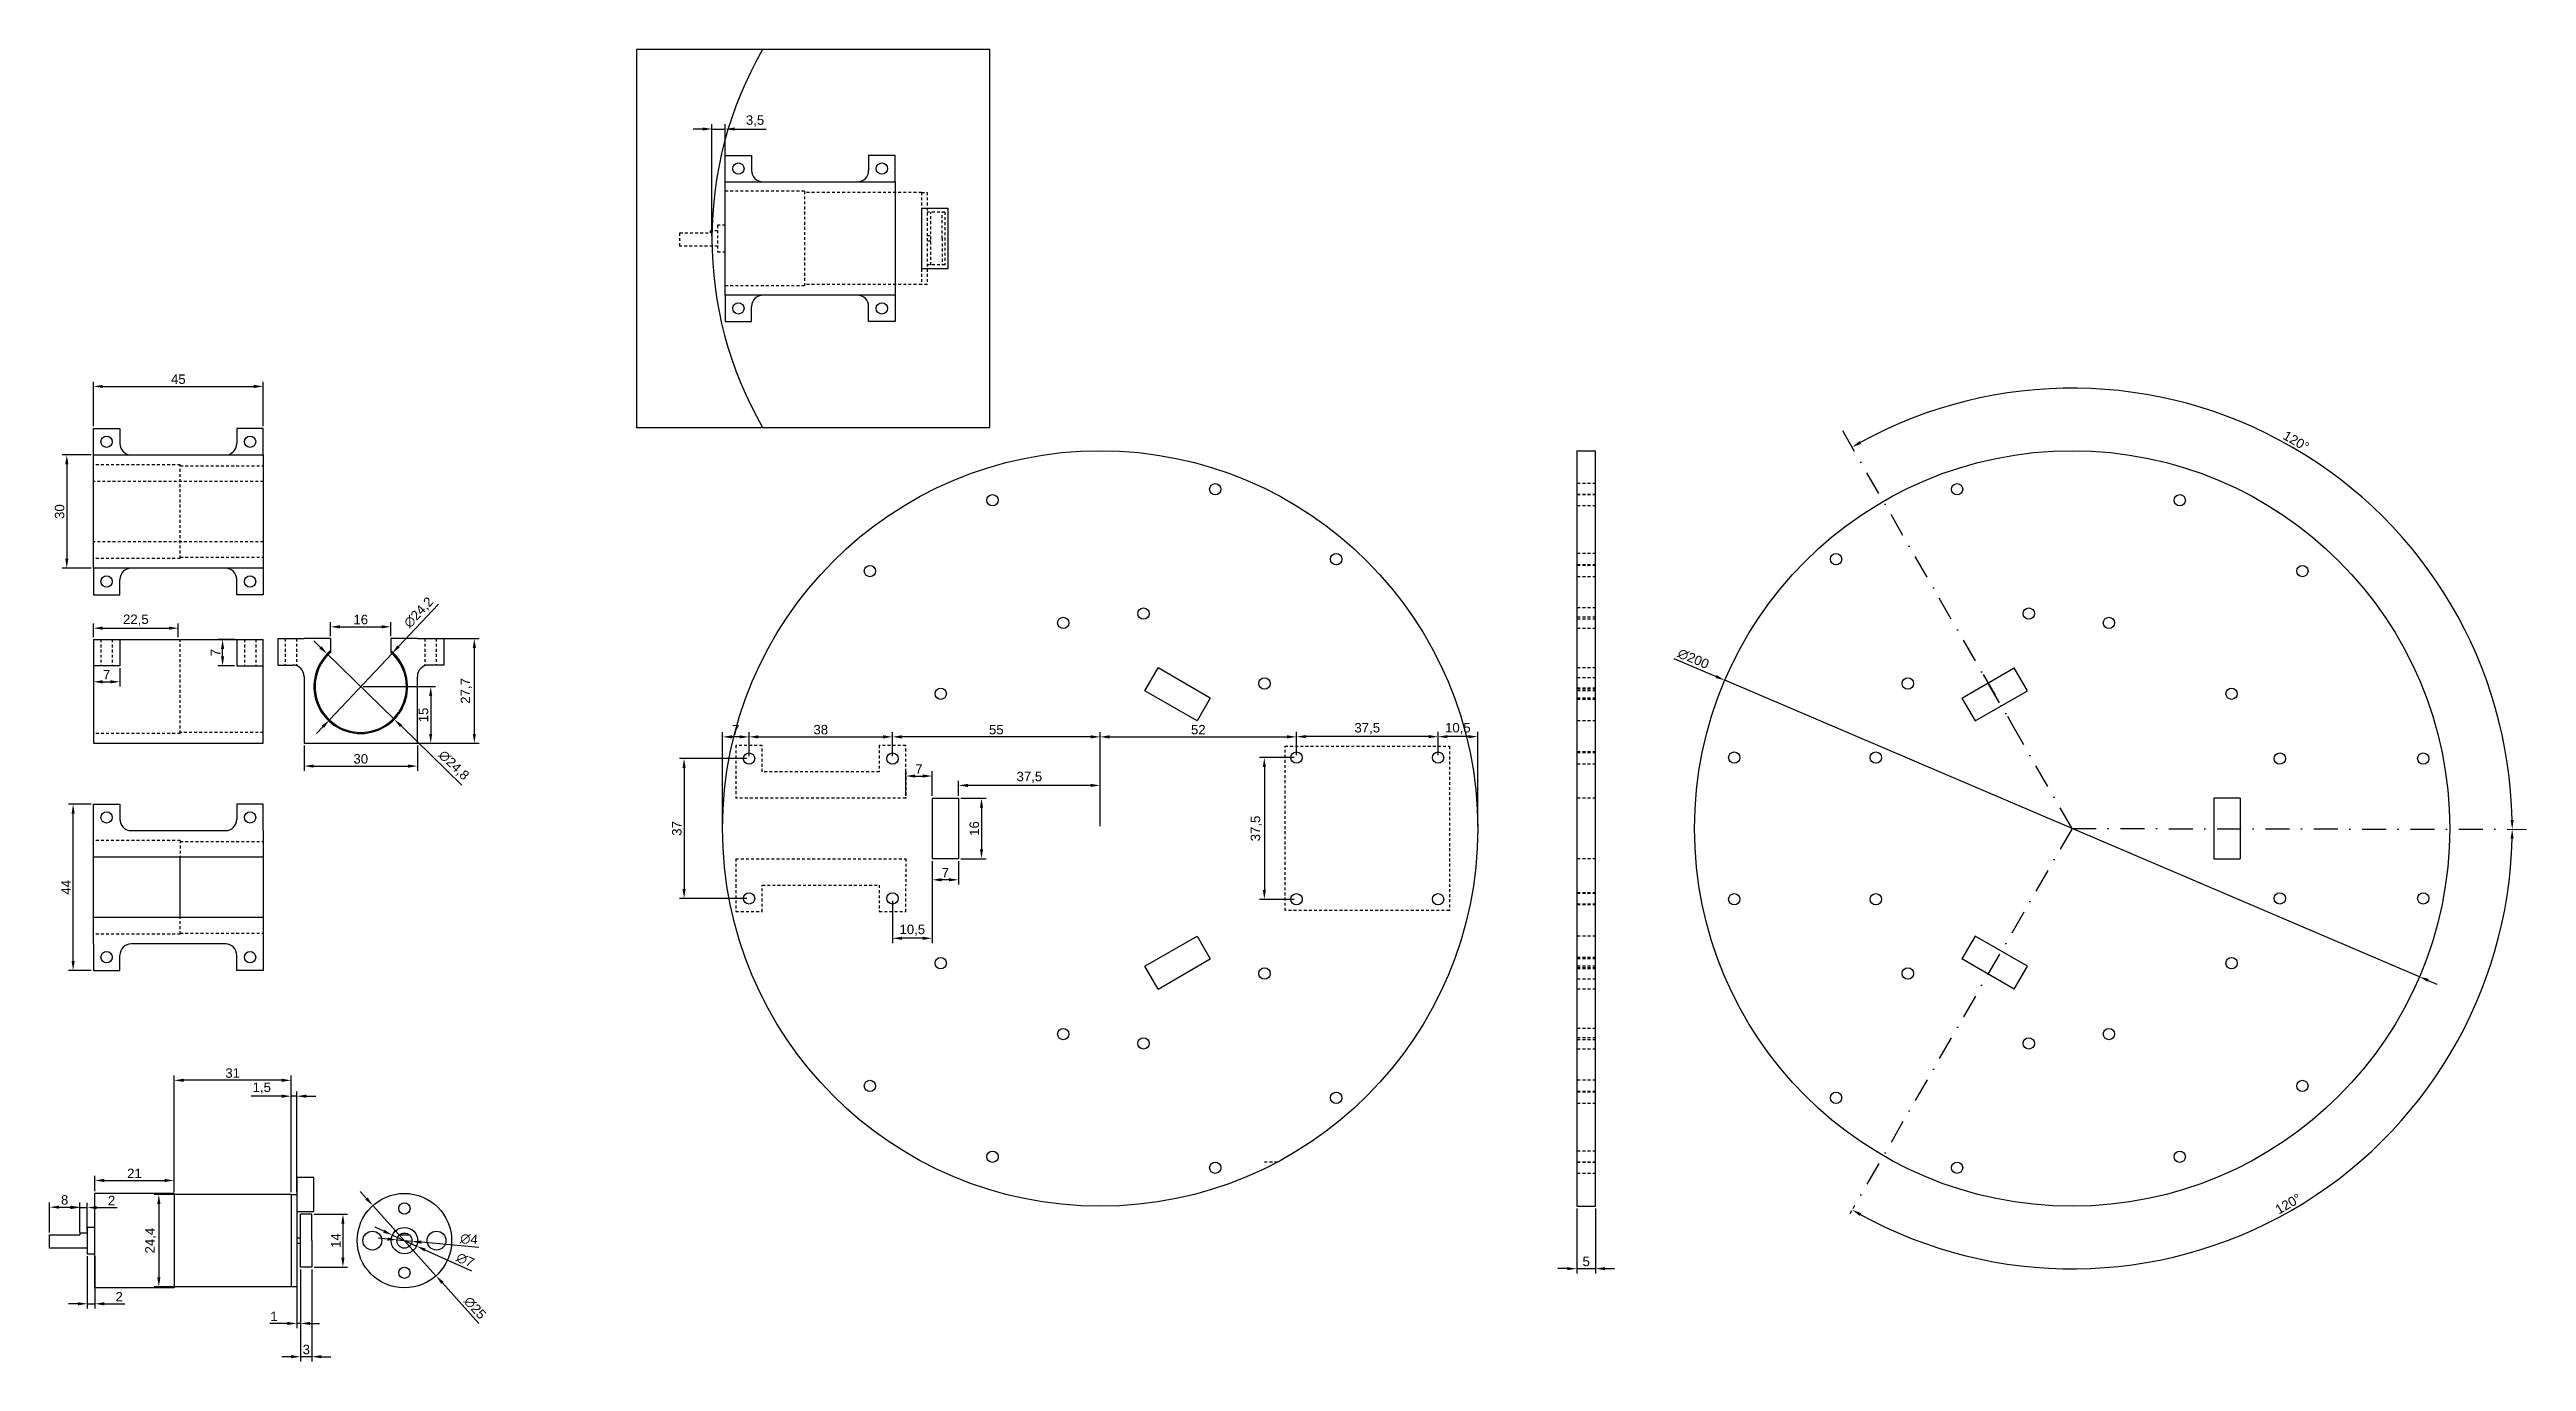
# Model space of a CAD drawing. Header units: millimetres. Extents: x 1896 to 2552, y 1725 to 2072.
import ezdxf

# ---------------------------------------------------------------- set-up
doc = ezdxf.new("R2010")
doc.units = ezdxf.units.MM
doc.linetypes.add('DASHDOT2', pattern=[12.7, 6.35, -3.175, 0, -3.175])
doc.linetypes.add('JIS_02_0.7', pattern=[1.35, 0.75, -0.6])
for name, color, linetype in [('corte', 140, 'JIS_02_0.7'), ('detalhe', 201, 'DASHDOT2'), ('dim', 51, 'Continuous')]:
    doc.layers.add(name, color=color, linetype=linetype)
doc.styles.get("Standard").update_dxf_attribs({"font": 'arial.ttf'})
doc.dimstyles.new('ISO-25', dxfattribs={"dimtxt": 2.5, "dimasz": 2.5, "dimexe": 1.25, "dimexo": 0.625, "dimtad": 1, "dimtxsty": 'Standard', "dimcen": 2.5, "dimadec": 0, "dimazin": 0, "dimtfac": 1, "dimtmove": 0, "dimatfit": 3, "dimfxl": 1, "dimarcsym": 0})

msp = doc.modelspace()

# ---------------------------------------------------------------- blocks, each defined once
blk = doc.blocks.new('*D1')
at = {"layer": 'Defpoints', "color": 0, "transparency": 16777216}
for p in [(1981.28, 1765.8), (1998, 1747.22)]:
    blk.add_point(p, dxfattribs=at)
at = {"layer": 'dim', "color": 0, "lineweight": -2, "transparency": 16777216}
for p, q in [((1979.61, 1767.66), (1977.93, 1769.52)), ((1981.28, 1765.8), (1998, 1747.22)), ((2009.38, 1734.58), (1999.68, 1745.36))]:
    blk.add_line(p, q, dxfattribs=at)
at = {"layer": 'dim', "color": 0, "transparency": 16777216}
for points in [[(1979.92, 1767.94), (1979.3, 1767.38), (1981.28, 1765.8)], [(1999.99, 1745.64), (1999.37, 1745.08), (1998, 1747.22)]]:
    blk.add_solid(points, dxfattribs=at)
at = {"layer": 'dim', "color": 0, "transparency": 16777216, "insert": (2008.32, 1738.71), "char_height": 2.5, "attachment_point": 5, "rotation": 311.99265}
blk.add_mtext('∅25', dxfattribs=at)
blk = doc.blocks.new('*D2')
at = {"layer": 'Defpoints', "color": 0, "transparency": 16777216}
for p in [(1986.46, 1757.96), (1992.83, 1755.06)]:
    blk.add_point(p, dxfattribs=at)
at = {"layer": 'dim', "color": 0, "lineweight": -2, "transparency": 16777216}
for p, q in [((1984.18, 1759), (1981.91, 1760.03)), ((1986.46, 1757.96), (1992.83, 1755.06)), ((2007.48, 1748.39), (1995.1, 1754.03))]:
    blk.add_line(p, q, dxfattribs=at)
at = {"layer": 'dim', "color": 0, "transparency": 16777216}
for points in [[(1984.35, 1759.38), (1984.01, 1758.62), (1986.46, 1757.96)], [(1995.27, 1754.41), (1994.93, 1753.65), (1992.83, 1755.06)]]:
    blk.add_solid(points, dxfattribs=at)
at = {"layer": 'dim', "color": 0, "transparency": 16777216, "insert": (2005.74, 1751.35), "char_height": 2.5, "attachment_point": 5, "rotation": 335.52032}
blk.add_mtext('∅7', dxfattribs=at)
blk = doc.blocks.new('*D3')
at = {"layer": 'Defpoints', "color": 0, "transparency": 16777216}
for p in [(1987.65, 1756.7), (1991.63, 1756.33)]:
    blk.add_point(p, dxfattribs=at)
at = {"layer": 'dim', "color": 0, "lineweight": -2, "transparency": 16777216}
for p, q in [((1985.16, 1756.93), (1982.67, 1757.16)), ((1987.65, 1756.7), (1991.63, 1756.33)), ((2009.34, 1754.68), (1994.12, 1756.09))]:
    blk.add_line(p, q, dxfattribs=at)
at = {"layer": 'dim', "color": 0, "transparency": 16777216}
for points in [[(1985.2, 1757.34), (1985.12, 1756.51), (1987.65, 1756.7)], [(1994.16, 1756.51), (1994.08, 1755.68), (1991.63, 1756.33)]]:
    blk.add_solid(points, dxfattribs=at)
at = {"layer": 'dim', "color": 0, "transparency": 16777216, "insert": (2006.74, 1756.9), "char_height": 2.5, "attachment_point": 5, "rotation": 354.67814}
blk.add_mtext('∅4', dxfattribs=at)
blk = doc.blocks.new('*D4')
at = {"layer": 'Defpoints', "color": 0, "transparency": 16777216}
for p in [(1944.14, 1768.71), (1924.6, 1744.31), (1944.14, 1744.31)]:
    blk.add_point(p, dxfattribs=at)
at = {"layer": 'dim', "color": 0, "lineweight": -2, "transparency": 16777216}
for p, q in [((1943.52, 1768.71), (1923.35, 1768.71)), ((1924.6, 1766.21), (1924.6, 1746.81)), ((1943.52, 1744.31), (1923.35, 1744.31))]:
    blk.add_line(p, q, dxfattribs=at)
at = {"layer": 'dim', "color": 0, "transparency": 16777216}
for points in [[(1924.18, 1766.21), (1925.01, 1766.21), (1924.6, 1768.71)], [(1924.18, 1746.81), (1925.01, 1746.81), (1924.6, 1744.31)]]:
    blk.add_solid(points, dxfattribs=at)
at = {"layer": 'dim', "color": 0, "transparency": 16777216, "insert": (1922.47, 1756.51), "char_height": 2.5, "attachment_point": 5, "rotation": 90}
blk.add_mtext('24,4', dxfattribs=at)
blk = doc.blocks.new('*D5')
at = {"layer": 'Defpoints', "color": 0, "transparency": 16777216}
for p in [(1903.64, 1765.37), (1895.64, 1758.01), (1903.64, 1758.01)]:
    blk.add_point(p, dxfattribs=at)
at = {"layer": 'dim', "color": 0, "lineweight": -2, "transparency": 16777216}
for p, q in [((1895.64, 1758.64), (1895.64, 1766.62)), ((1898.14, 1765.37), (1901.14, 1765.37)), ((1903.64, 1758.64), (1903.64, 1766.62))]:
    blk.add_line(p, q, dxfattribs=at)
at = {"layer": 'dim', "color": 0, "transparency": 16777216}
for points in [[(1898.14, 1765.78), (1898.14, 1764.95), (1895.64, 1765.37)], [(1901.14, 1765.78), (1901.14, 1764.95), (1903.64, 1765.37)]]:
    blk.add_solid(points, dxfattribs=at)
at = {"layer": 'dim', "color": 0, "transparency": 16777216, "insert": (1899.64, 1767.27), "char_height": 2.5, "attachment_point": 5}
blk.add_mtext('8', dxfattribs=at)
blk = doc.blocks.new('*D6')
at = {"layer": 'Defpoints', "color": 0, "transparency": 16777216}
for p in [(1905.64, 1765.25), (1903.64, 1758.51), (1905.64, 1758.51)]:
    blk.add_point(p, dxfattribs=at)
at = {"layer": 'dim', "color": 0, "lineweight": -2, "transparency": 16777216}
for p, q in [((1901.14, 1765.25), (1898.64, 1765.25)), ((1903.64, 1759.14), (1903.64, 1766.5)), ((1903.64, 1765.25), (1905.64, 1765.25)), ((1905.64, 1759.14), (1905.64, 1766.5)), ((1908.14, 1765.25), (1913.55, 1765.25))]:
    blk.add_line(p, q, dxfattribs=at)
at = {"layer": 'dim', "color": 0, "transparency": 16777216}
for points in [[(1901.14, 1765.67), (1901.14, 1764.83), (1903.64, 1765.25)], [(1908.14, 1765.67), (1908.14, 1764.83), (1905.64, 1765.25)]]:
    blk.add_solid(points, dxfattribs=at)
at = {"layer": 'dim', "color": 0, "transparency": 16777216, "insert": (1912.09, 1767.13), "char_height": 2.5, "attachment_point": 5}
blk.add_mtext('2', dxfattribs=at)
blk = doc.blocks.new('*D7')
at = {"layer": 'Defpoints', "color": 0, "transparency": 16777216}
for p in [(1905.64, 1753.01), (1907.64, 1753.01), (1907.64, 1739.79)]:
    blk.add_point(p, dxfattribs=at)
at = {"layer": 'dim', "color": 0, "lineweight": -2, "transparency": 16777216}
for p, q in [((1905.64, 1752.39), (1905.64, 1738.54)), ((1907.64, 1752.39), (1907.64, 1738.54)), ((1903.14, 1739.79), (1900.64, 1739.79)), ((1905.64, 1739.79), (1907.64, 1739.79)), ((1910.14, 1739.79), (1915.55, 1739.79))]:
    blk.add_line(p, q, dxfattribs=at)
at = {"layer": 'dim', "color": 0, "transparency": 16777216}
for points in [[(1903.14, 1740.21), (1903.14, 1739.37), (1905.64, 1739.79)], [(1910.14, 1740.21), (1910.14, 1739.37), (1907.64, 1739.79)]]:
    blk.add_solid(points, dxfattribs=at)
at = {"layer": 'dim', "color": 0, "transparency": 16777216, "insert": (1914.09, 1741.67), "char_height": 2.5, "attachment_point": 5}
blk.add_mtext('2', dxfattribs=at)
blk = doc.blocks.new('*D8')
at = {"layer": 'Defpoints', "color": 0, "transparency": 16777216}
for p in [(1928.64, 1772.44), (1907.64, 1769.01), (1928.64, 1769.01)]:
    blk.add_point(p, dxfattribs=at)
at = {"layer": 'dim', "color": 0, "lineweight": -2, "transparency": 16777216}
for p, q in [((1907.64, 1769.64), (1907.64, 1773.69)), ((1910.14, 1772.44), (1926.14, 1772.44)), ((1928.64, 1769.64), (1928.64, 1773.69))]:
    blk.add_line(p, q, dxfattribs=at)
at = {"layer": 'dim', "color": 0, "transparency": 16777216}
for points in [[(1910.14, 1772.86), (1910.14, 1772.02), (1907.64, 1772.44)], [(1926.14, 1772.86), (1926.14, 1772.02), (1928.64, 1772.44)]]:
    blk.add_solid(points, dxfattribs=at)
at = {"layer": 'dim', "color": 0, "transparency": 16777216, "insert": (1918.14, 1774.32), "char_height": 2.5, "attachment_point": 5}
blk.add_mtext('21', dxfattribs=at)
blk = doc.blocks.new('*D9')
at = {"layer": 'Defpoints', "color": 0, "transparency": 16777216}
for p in [(1928.64, 1798.95), (1928.64, 1768.71), (1959.64, 1769.01)]:
    blk.add_point(p, dxfattribs=at)
at = {"layer": 'dim', "color": 0, "lineweight": -2, "transparency": 16777216}
for p, q in [((1928.64, 1769.34), (1928.64, 1800.2)), ((1957.14, 1798.95), (1931.14, 1798.95)), ((1959.64, 1769.64), (1959.64, 1800.2))]:
    blk.add_line(p, q, dxfattribs=at)
at = {"layer": 'dim', "color": 0, "transparency": 16777216}
for points in [[(1931.14, 1799.37), (1931.14, 1798.53), (1928.64, 1798.95)], [(1957.14, 1799.37), (1957.14, 1798.53), (1959.64, 1798.95)]]:
    blk.add_solid(points, dxfattribs=at)
at = {"layer": 'dim', "color": 0, "transparency": 16777216, "insert": (1944.14, 1800.85), "char_height": 2.5, "attachment_point": 5}
blk.add_mtext('31', dxfattribs=at)
blk = doc.blocks.new('*D10')
at = {"layer": 'Defpoints', "color": 0, "transparency": 16777216}
for p in [(1959.64, 1794.75), (1959.64, 1768.71), (1961.14, 1768.71)]:
    blk.add_point(p, dxfattribs=at)
at = {"layer": 'dim', "color": 0, "lineweight": -2, "transparency": 16777216}
for p, q in [((1957.14, 1794.75), (1949.06, 1794.75)), ((1959.64, 1769.34), (1959.64, 1796)), ((1961.14, 1794.75), (1959.64, 1794.75)), ((1961.14, 1769.34), (1961.14, 1796)), ((1963.64, 1794.75), (1966.14, 1794.75))]:
    blk.add_line(p, q, dxfattribs=at)
at = {"layer": 'dim', "color": 0, "transparency": 16777216}
for points in [[(1957.14, 1795.16), (1957.14, 1794.33), (1959.64, 1794.75)], [(1963.64, 1795.16), (1963.64, 1794.33), (1961.14, 1794.75)]]:
    blk.add_solid(points, dxfattribs=at)
at = {"layer": 'dim', "color": 0, "transparency": 16777216, "insert": (1951.85, 1796.88), "char_height": 2.5, "attachment_point": 5}
blk.add_mtext('1,5', dxfattribs=at)
blk = doc.blocks.new('*D11')
at = {"layer": 'Defpoints', "color": 0, "transparency": 16777216}
for p in [(1965.14, 1763.51), (1965.14, 1749.51), (1973.35, 1749.51)]:
    blk.add_point(p, dxfattribs=at)
at = {"layer": 'dim', "color": 0, "lineweight": -2, "transparency": 16777216}
for p, q in [((1965.77, 1763.51), (1974.6, 1763.51)), ((1973.35, 1761.01), (1973.35, 1752.01)), ((1965.77, 1749.51), (1974.6, 1749.51))]:
    blk.add_line(p, q, dxfattribs=at)
at = {"layer": 'dim', "color": 0, "transparency": 16777216}
for points in [[(1972.93, 1761.01), (1973.77, 1761.01), (1973.35, 1763.51)], [(1972.93, 1752.01), (1973.77, 1752.01), (1973.35, 1749.51)]]:
    blk.add_solid(points, dxfattribs=at)
at = {"layer": 'dim', "color": 0, "transparency": 16777216, "insert": (1971.47, 1756.51), "char_height": 2.5, "attachment_point": 5, "rotation": 90}
blk.add_mtext('14', dxfattribs=at)
blk = doc.blocks.new('*D12')
at = {"layer": 'Defpoints', "color": 0, "transparency": 16777216}
for p in [(1961.14, 1749.51), (1962.14, 1749.51), (1961.14, 1734.59)]:
    blk.add_point(p, dxfattribs=at)
at = {"layer": 'dim', "color": 0, "lineweight": -2, "transparency": 16777216}
for p, q in [((1961.14, 1748.89), (1961.14, 1733.34)), ((1962.14, 1748.89), (1962.14, 1733.34)), ((1958.64, 1734.59), (1953.97, 1734.59)), ((1962.14, 1734.59), (1961.14, 1734.59)), ((1964.64, 1734.59), (1967.14, 1734.59))]:
    blk.add_line(p, q, dxfattribs=at)
at = {"layer": 'dim', "color": 0, "transparency": 16777216}
for points in [[(1958.64, 1735), (1958.64, 1734.17), (1961.14, 1734.59)], [(1964.64, 1735), (1964.64, 1734.17), (1962.14, 1734.59)]]:
    blk.add_solid(points, dxfattribs=at)
at = {"layer": 'dim', "color": 0, "transparency": 16777216, "insert": (1955.06, 1736.47), "char_height": 2.5, "attachment_point": 5}
blk.add_mtext('1', dxfattribs=at)
blk = doc.blocks.new('*D13')
at = {"layer": 'Defpoints', "color": 0, "transparency": 16777216}
for p in [(1962.14, 1749.51), (1965.14, 1749.51), (1962.14, 1725.79)]:
    blk.add_point(p, dxfattribs=at)
at = {"layer": 'dim', "color": 0, "lineweight": -2, "transparency": 16777216}
for p, q in [((1962.14, 1748.89), (1962.14, 1724.54)), ((1965.14, 1748.89), (1965.14, 1724.54)), ((1959.64, 1725.79), (1957.14, 1725.79)), ((1965.14, 1725.79), (1962.14, 1725.79)), ((1967.64, 1725.79), (1970.14, 1725.79))]:
    blk.add_line(p, q, dxfattribs=at)
at = {"layer": 'dim', "color": 0, "transparency": 16777216}
for points in [[(1959.64, 1726.2), (1959.64, 1725.37), (1962.14, 1725.79)], [(1967.64, 1726.2), (1967.64, 1725.37), (1965.14, 1725.79)]]:
    blk.add_solid(points, dxfattribs=at)
at = {"layer": 'dim', "color": 0, "transparency": 16777216, "insert": (1963.64, 1727.69), "char_height": 2.5, "attachment_point": 5}
blk.add_mtext('3', dxfattribs=at)
blk = doc.blocks.new('*D15')
at = {"layer": 'Defpoints', "color": 0, "transparency": 16777216}
for p in [(1970.07, 1915.85), (1986.07, 1918.99), (1986.07, 1915.85)]:
    blk.add_point(p, dxfattribs=at)
at = {"layer": 'dim', "color": 0, "lineweight": -2, "transparency": 16777216}
for p, q in [((1970.07, 1916.48), (1970.07, 1920.24)), ((1972.57, 1918.99), (1983.57, 1918.99)), ((1986.07, 1916.48), (1986.07, 1920.24))]:
    blk.add_line(p, q, dxfattribs=at)
at = {"layer": 'dim', "color": 0, "transparency": 16777216}
for points in [[(1972.57, 1919.4), (1972.57, 1918.57), (1970.07, 1918.99)], [(1983.57, 1919.4), (1983.57, 1918.57), (1986.07, 1918.99)]]:
    blk.add_solid(points, dxfattribs=at)
at = {"layer": 'dim', "color": 0, "transparency": 16777216, "insert": (1978.07, 1920.89), "char_height": 2.5, "attachment_point": 5}
blk.add_mtext('16', dxfattribs=at)
blk = doc.blocks.new('*D16')
at = {"layer": 'Defpoints', "color": 0, "transparency": 16777216}
for p in [(1978.07, 1903.15), (1978.07, 1888.15), (1996.6, 1888.15)]:
    blk.add_point(p, dxfattribs=at)
at = {"layer": 'dim', "color": 0, "lineweight": -2, "transparency": 16777216}
for p, q in [((1978.69, 1903.15), (1997.85, 1903.15)), ((1996.6, 1900.65), (1996.6, 1890.65)), ((1978.69, 1888.15), (1997.85, 1888.15))]:
    blk.add_line(p, q, dxfattribs=at)
at = {"layer": 'dim', "color": 0, "transparency": 16777216}
for points in [[(1996.18, 1900.65), (1997.01, 1900.65), (1996.6, 1903.15)], [(1996.18, 1890.65), (1997.01, 1890.65), (1996.6, 1888.15)]]:
    blk.add_solid(points, dxfattribs=at)
at = {"layer": 'dim', "color": 0, "transparency": 16777216, "insert": (1994.7, 1895.65), "char_height": 2.5, "attachment_point": 5, "rotation": 90}
blk.add_mtext('15', dxfattribs=at)
blk = doc.blocks.new('*D17')
at = {"layer": 'Defpoints', "color": 0, "transparency": 16777216}
for p in [(1963.07, 1888.15), (1993.07, 1888.15), (1993.07, 1882.12)]:
    blk.add_point(p, dxfattribs=at)
at = {"layer": 'dim', "color": 0, "lineweight": -2, "transparency": 16777216}
for p, q in [((1963.07, 1887.53), (1963.07, 1880.87)), ((1993.07, 1887.53), (1993.07, 1880.87)), ((1965.57, 1882.12), (1990.57, 1882.12))]:
    blk.add_line(p, q, dxfattribs=at)
at = {"layer": 'dim', "color": 0, "transparency": 16777216}
for points in [[(1965.57, 1882.53), (1965.57, 1881.7), (1963.07, 1882.12)], [(1990.57, 1882.53), (1990.57, 1881.7), (1993.07, 1882.12)]]:
    blk.add_solid(points, dxfattribs=at)
at = {"layer": 'dim', "color": 0, "transparency": 16777216, "insert": (1978.07, 1884.02), "char_height": 2.5, "attachment_point": 5}
blk.add_mtext('30', dxfattribs=at)
blk = doc.blocks.new('*D18')
at = {"layer": 'Defpoints', "color": 0, "transparency": 16777216}
for p in [(1993.07, 1915.85), (2008.16, 1915.85), (1993.13, 1888.15)]:
    blk.add_point(p, dxfattribs=at)
at = {"layer": 'dim', "color": 0, "lineweight": -2, "transparency": 16777216}
for p, q in [((1993.69, 1915.85), (2009.41, 1915.85)), ((2008.16, 1890.65), (2008.16, 1913.35)), ((1993.76, 1888.15), (2009.41, 1888.15))]:
    blk.add_line(p, q, dxfattribs=at)
at = {"layer": 'dim', "color": 0, "transparency": 16777216}
for points in [[(2007.74, 1913.35), (2008.58, 1913.35), (2008.16, 1915.85)], [(2007.74, 1890.65), (2008.58, 1890.65), (2008.16, 1888.15)]]:
    blk.add_solid(points, dxfattribs=at)
at = {"layer": 'dim', "color": 0, "transparency": 16777216, "insert": (2006.03, 1902), "char_height": 2.5, "attachment_point": 5, "rotation": 90}
blk.add_mtext('27,7', dxfattribs=at)
blk = doc.blocks.new('*D19')
at = {"layer": 'Defpoints', "color": 0, "transparency": 16777216}
for p in [(1907.25, 1908.65), (1914.25, 1908.65), (1914.25, 1904.43)]:
    blk.add_point(p, dxfattribs=at)
at = {"layer": 'dim', "color": 0, "lineweight": -2, "transparency": 16777216}
for p, q in [((1907.25, 1908.03), (1907.25, 1903.18)), ((1909.75, 1904.43), (1911.75, 1904.43)), ((1914.25, 1908.03), (1914.25, 1903.18))]:
    blk.add_line(p, q, dxfattribs=at)
at = {"layer": 'dim', "color": 0, "transparency": 16777216}
for points in [[(1909.75, 1904.85), (1909.75, 1904.01), (1907.25, 1904.43)], [(1911.75, 1904.85), (1911.75, 1904.01), (1914.25, 1904.43)]]:
    blk.add_solid(points, dxfattribs=at)
at = {"layer": 'dim', "color": 0, "transparency": 16777216, "insert": (1910.75, 1906.31), "char_height": 2.5, "attachment_point": 5}
blk.add_mtext('7', dxfattribs=at)
blk = doc.blocks.new('*D20')
at = {"layer": 'Defpoints', "color": 0, "transparency": 16777216}
for p in [(1941.48, 1915.65), (1945.25, 1915.65), (1945.25, 1908.65)]:
    blk.add_point(p, dxfattribs=at)
at = {"layer": 'dim', "color": 0, "lineweight": -2, "transparency": 16777216}
for p, q in [((1944.63, 1915.65), (1940.23, 1915.65)), ((1941.48, 1911.15), (1941.48, 1913.15)), ((1944.63, 1908.65), (1940.23, 1908.65))]:
    blk.add_line(p, q, dxfattribs=at)
at = {"layer": 'dim', "color": 0, "transparency": 16777216}
for points in [[(1941.06, 1913.15), (1941.89, 1913.15), (1941.48, 1915.65)], [(1941.06, 1911.15), (1941.89, 1911.15), (1941.48, 1908.65)]]:
    blk.add_solid(points, dxfattribs=at)
at = {"layer": 'dim', "color": 0, "transparency": 16777216, "insert": (1939.6, 1912.15), "char_height": 2.5, "attachment_point": 5, "rotation": 90}
blk.add_mtext('7', dxfattribs=at)
blk = doc.blocks.new('*D23')
at = {"layer": 'Defpoints', "color": 0, "transparency": 16777216}
for p in [(1952.25, 1982.62), (1907.25, 1971.48), (1952.25, 1971.48)]:
    blk.add_point(p, dxfattribs=at)
at = {"layer": 'dim', "color": 0, "lineweight": -2, "transparency": 16777216}
for p, q in [((1907.25, 1972.11), (1907.25, 1983.87)), ((1909.75, 1982.62), (1949.75, 1982.62)), ((1952.25, 1972.11), (1952.25, 1983.87))]:
    blk.add_line(p, q, dxfattribs=at)
at = {"layer": 'dim', "color": 0, "transparency": 16777216}
for points in [[(1909.75, 1983.03), (1909.75, 1982.2), (1907.25, 1982.62)], [(1949.75, 1983.03), (1949.75, 1982.2), (1952.25, 1982.62)]]:
    blk.add_solid(points, dxfattribs=at)
at = {"layer": 'dim', "color": 0, "transparency": 16777216, "insert": (1929.75, 1984.51), "char_height": 2.5, "attachment_point": 5}
blk.add_mtext('45', dxfattribs=at)
blk = doc.blocks.new('*D24')
at = {"layer": 'Defpoints', "color": 0, "transparency": 16777216}
for p in [(1901.88, 1872.03), (1907.25, 1872.03), (1907.25, 1828.03)]:
    blk.add_point(p, dxfattribs=at)
at = {"layer": 'dim', "color": 0, "lineweight": -2, "transparency": 16777216}
for p, q in [((1906.63, 1872.03), (1900.63, 1872.03)), ((1901.88, 1830.53), (1901.88, 1869.53)), ((1906.63, 1828.03), (1900.63, 1828.03))]:
    blk.add_line(p, q, dxfattribs=at)
at = {"layer": 'dim', "color": 0, "transparency": 16777216}
for points in [[(1901.47, 1869.53), (1902.3, 1869.53), (1901.88, 1872.03)], [(1901.47, 1830.53), (1902.3, 1830.53), (1901.88, 1828.03)]]:
    blk.add_solid(points, dxfattribs=at)
at = {"layer": 'dim', "color": 0, "transparency": 16777216, "insert": (1900.01, 1850.03), "char_height": 2.5, "attachment_point": 5, "rotation": 90}
blk.add_mtext('44', dxfattribs=at)
blk = doc.blocks.new('*D25')
at = {"layer": 'Defpoints', "color": 0, "transparency": 16777216}
for p in [(1929.75, 1918.63), (1907.25, 1915.65), (1929.75, 1915.65)]:
    blk.add_point(p, dxfattribs=at)
at = {"layer": 'dim', "color": 0, "lineweight": -2, "transparency": 16777216}
for p, q in [((1907.25, 1916.28), (1907.25, 1919.88)), ((1909.75, 1918.63), (1927.25, 1918.63)), ((1929.75, 1916.28), (1929.75, 1919.88))]:
    blk.add_line(p, q, dxfattribs=at)
at = {"layer": 'dim', "color": 0, "transparency": 16777216}
for points in [[(1909.75, 1919.04), (1909.75, 1918.21), (1907.25, 1918.63)], [(1927.25, 1919.04), (1927.25, 1918.21), (1929.75, 1918.63)]]:
    blk.add_solid(points, dxfattribs=at)
at = {"layer": 'dim', "color": 0, "transparency": 16777216, "insert": (1918.5, 1920.75), "char_height": 2.5, "attachment_point": 5}
blk.add_mtext('22,5', dxfattribs=at)
blk = doc.blocks.new('*D26')
at = {"layer": 'Defpoints', "color": 0, "transparency": 16777216}
for p in [(2339.37, 1904.83), (2523.34, 1826.37)]:
    blk.add_point(p, dxfattribs=at)
at = {"layer": 'dim', "color": 0, "lineweight": -2, "transparency": 16777216}
for p, q in [((2325.89, 1910.58), (2337.07, 1905.81)), ((2523.34, 1826.37), (2339.37, 1904.83)), ((2525.64, 1825.39), (2527.94, 1824.41))]:
    blk.add_line(p, q, dxfattribs=at)
at = {"layer": 'dim', "color": 0, "transparency": 16777216}
for points in [[(2337.24, 1906.2), (2336.91, 1905.43), (2339.37, 1904.83)], [(2525.8, 1825.78), (2525.48, 1825.01), (2523.34, 1826.37)]]:
    blk.add_solid(points, dxfattribs=at)
at = {"layer": 'dim', "color": 0, "transparency": 16777216, "insert": (2331.03, 1910.53), "char_height": 2.5, "attachment_point": 5, "rotation": 336.9024}
blk.add_mtext('∅200', dxfattribs=at)
blk = doc.blocks.new('*D37')
at = {"layer": 'Defpoints', "color": 0, "transparency": 16777216}
for p in [(1907.25, 1964.48), (1900.21, 1934.48), (1907.25, 1934.48)]:
    blk.add_point(p, dxfattribs=at)
at = {"layer": 'dim', "color": 0, "lineweight": -2, "transparency": 16777216}
for p, q in [((1906.63, 1964.48), (1898.96, 1964.48)), ((1900.21, 1961.98), (1900.21, 1936.98)), ((1906.63, 1934.48), (1898.96, 1934.48))]:
    blk.add_line(p, q, dxfattribs=at)
at = {"layer": 'dim', "color": 0, "transparency": 16777216}
for points in [[(1899.8, 1961.98), (1900.63, 1961.98), (1900.21, 1964.48)], [(1899.8, 1936.98), (1900.63, 1936.98), (1900.21, 1934.48)]]:
    blk.add_solid(points, dxfattribs=at)
at = {"layer": 'dim', "color": 0, "transparency": 16777216, "insert": (1898.31, 1949.48), "char_height": 2.5, "attachment_point": 5, "rotation": 90}
blk.add_mtext('30', dxfattribs=at)
blk = doc.blocks.new('*D40')
at = {"layer": 'Defpoints', "color": 0, "transparency": 16777216}
for p in [(2073.91, 1889.85), (2080.91, 1884.1), (2073.91, 1865.6)]:
    blk.add_point(p, dxfattribs=at)
at = {"layer": 'dim', "color": 0, "lineweight": -2, "transparency": 16777216}
for p, q in [((2073.91, 1866.23), (2073.91, 1891.1)), ((2078.41, 1889.85), (2076.41, 1889.85)), ((2080.91, 1884.73), (2080.91, 1891.1))]:
    blk.add_line(p, q, dxfattribs=at)
at = {"layer": 'dim', "color": 0, "transparency": 16777216}
for points in [[(2076.41, 1890.27), (2076.41, 1889.43), (2073.91, 1889.85)], [(2078.41, 1890.27), (2078.41, 1889.43), (2080.91, 1889.85)]]:
    blk.add_solid(points, dxfattribs=at)
at = {"layer": 'dim', "color": 0, "transparency": 16777216, "insert": (2077.41, 1891.73), "char_height": 2.5, "attachment_point": 5}
blk.add_mtext('7', dxfattribs=at)
blk = doc.blocks.new('*D41')
at = {"layer": 'Defpoints', "color": 0, "transparency": 16777216}
for p in [(2118.91, 1889.85), (2080.91, 1884.1), (2118.91, 1884.1)]:
    blk.add_point(p, dxfattribs=at)
at = {"layer": 'dim', "color": 0, "lineweight": -2, "transparency": 16777216}
for p, q in [((2080.91, 1884.73), (2080.91, 1891.1)), ((2083.41, 1889.85), (2116.41, 1889.85)), ((2118.91, 1884.73), (2118.91, 1891.1))]:
    blk.add_line(p, q, dxfattribs=at)
at = {"layer": 'dim', "color": 0, "transparency": 16777216}
for points in [[(2083.41, 1890.27), (2083.41, 1889.43), (2080.91, 1889.85)], [(2116.41, 1890.27), (2116.41, 1889.43), (2118.91, 1889.85)]]:
    blk.add_solid(points, dxfattribs=at)
at = {"layer": 'dim', "color": 0, "transparency": 16777216, "insert": (2099.91, 1891.75), "char_height": 2.5, "attachment_point": 5}
blk.add_mtext('38', dxfattribs=at)
blk = doc.blocks.new('*D42')
at = {"layer": 'Defpoints', "color": 0, "transparency": 16777216}
for p in [(2080.91, 1884.1), (2063.71, 1847.1), (2080.91, 1847.1)]:
    blk.add_point(p, dxfattribs=at)
at = {"layer": 'dim', "color": 0, "lineweight": -2, "transparency": 16777216}
for p, q in [((2080.29, 1884.1), (2062.46, 1884.1)), ((2063.71, 1881.6), (2063.71, 1849.6)), ((2080.29, 1847.1), (2062.46, 1847.1))]:
    blk.add_line(p, q, dxfattribs=at)
at = {"layer": 'dim', "color": 0, "transparency": 16777216}
for points in [[(2063.29, 1881.6), (2064.12, 1881.6), (2063.71, 1884.1)], [(2063.29, 1849.6), (2064.12, 1849.6), (2063.71, 1847.1)]]:
    blk.add_solid(points, dxfattribs=at)
at = {"layer": 'dim', "color": 0, "transparency": 16777216, "insert": (2061.8, 1865.6), "char_height": 2.5, "attachment_point": 5, "rotation": 90}
blk.add_mtext('37', dxfattribs=at)
blk = doc.blocks.new('*D43')
at = {"layer": 'Defpoints', "color": 0, "transparency": 16777216}
for p in [(2136.41, 1873.6), (2136.41, 1857.6), (2142.49, 1857.6)]:
    blk.add_point(p, dxfattribs=at)
at = {"layer": 'dim', "color": 0, "lineweight": -2, "transparency": 16777216}
for p, q in [((2137.04, 1873.6), (2143.74, 1873.6)), ((2142.49, 1871.1), (2142.49, 1860.1)), ((2137.04, 1857.6), (2143.74, 1857.6))]:
    blk.add_line(p, q, dxfattribs=at)
at = {"layer": 'dim', "color": 0, "transparency": 16777216}
for points in [[(2142.07, 1871.1), (2142.9, 1871.1), (2142.49, 1873.6)], [(2142.07, 1860.1), (2142.9, 1860.1), (2142.49, 1857.6)]]:
    blk.add_solid(points, dxfattribs=at)
at = {"layer": 'dim', "color": 0, "transparency": 16777216, "insert": (2140.59, 1865.6), "char_height": 2.5, "attachment_point": 5, "rotation": 90}
blk.add_mtext('16', dxfattribs=at)
blk = doc.blocks.new('*D44')
at = {"layer": 'Defpoints', "color": 0, "transparency": 16777216}
for p in [(2431.36, 1865.6), (2431.36, 1865.6), (2551.69, 1865.37), (2373.25, 1764.96), (2451.52, 1750.8)]:
    blk.add_point(p, dxfattribs=at)
at = {"layer": 'dim', "color": 0, "lineweight": -2, "transparency": 16777216}
blk.add_line((2372.94, 1764.42), (2372.45, 1763.58), dxfattribs=at)
blk.add_arc((2431.36, 1865.6), 116.56, 241.22892, 358.66143, dxfattribs=at)
at = {"layer": 'dim', "color": 0, "transparency": 16777216}
for points in [[(2547.47, 1862.89), (2548.3, 1862.87), (2547.92, 1865.38)], [(2375.05, 1763.07), (2375.46, 1763.8), (2373.08, 1764.66)]]:
    blk.add_solid(points, dxfattribs=at)
at = {"layer": 'dim', "color": 0, "transparency": 16777216, "insert": (2488.59, 1766.25), "char_height": 2.5, "attachment_point": 5, "rotation": 29.94517}
blk.add_mtext('120°', dxfattribs=at)
blk = doc.blocks.new('*D45')
at = {"layer": 'Defpoints', "color": 0, "transparency": 16777216}
for p in [(2369.32, 1973.05), (2520.74, 1940.41), (2431.36, 1865.6), (2431.36, 1865.6), (2551.69, 1865.37)]:
    blk.add_point(p, dxfattribs=at)
at = {"layer": 'dim', "color": 0, "lineweight": -2, "transparency": 16777216}
blk.add_arc((2431.36, 1865.6), 116.56, 1.11926, 118.77108, dxfattribs=at)
at = {"layer": 'dim', "color": 0, "transparency": 16777216}
for points in [[(2375.46, 1967.41), (2375.05, 1968.14), (2373.08, 1966.55)], [(2548.31, 1867.88), (2547.48, 1867.88), (2547.92, 1865.38)]]:
    blk.add_solid(points, dxfattribs=at)
at = {"layer": 'dim', "color": 0, "transparency": 16777216, "insert": (2490.69, 1968.14), "char_height": 2.5, "attachment_point": 5, "rotation": 329.94517}
blk.add_mtext('120°', dxfattribs=at)
blk = doc.blocks.new('*D48')
at = {"layer": 'Defpoints', "color": 0, "transparency": 16777216}
for p in [(1969.18, 1911.8), (1986.95, 1894.5)]:
    blk.add_point(p, dxfattribs=at)
at = {"layer": 'dim', "color": 0, "lineweight": -2, "transparency": 16777216}
for p, q in [((1967.39, 1913.55), (1965.6, 1915.29)), ((1969.18, 1911.8), (1986.95, 1894.5)), ((2004.88, 1877.05), (1988.74, 1892.76))]:
    blk.add_line(p, q, dxfattribs=at)
at = {"layer": 'dim', "color": 0, "transparency": 16777216}
for points in [[(1967.68, 1913.84), (1967.1, 1913.25), (1969.18, 1911.8)], [(1989.03, 1893.05), (1988.45, 1892.46), (1986.95, 1894.5)]]:
    blk.add_solid(points, dxfattribs=at)
at = {"layer": 'dim', "color": 0, "transparency": 16777216, "insert": (2002.64, 1882.25), "char_height": 2.5, "attachment_point": 5, "rotation": 315.76124}
blk.add_mtext('∅24,8', dxfattribs=at)
blk = doc.blocks.new('*D49')
at = {"layer": 'Defpoints', "color": 0, "transparency": 16777216}
for p in [(1986.37, 1911.96), (1969.77, 1894.35)]:
    blk.add_point(p, dxfattribs=at)
at = {"layer": 'dim', "color": 0, "lineweight": -2, "transparency": 16777216}
for p, q in [((1998.67, 1925.01), (1988.08, 1913.77)), ((1969.77, 1894.35), (1986.37, 1911.96)), ((1968.05, 1892.53), (1966.34, 1890.71))]:
    blk.add_line(p, q, dxfattribs=at)
at = {"layer": 'dim', "color": 0, "transparency": 16777216}
for points in [[(1987.78, 1914.06), (1988.39, 1913.49), (1986.37, 1911.96)], [(1967.75, 1892.81), (1968.36, 1892.24), (1969.77, 1894.35)]]:
    blk.add_solid(points, dxfattribs=at)
at = {"layer": 'dim', "color": 0, "transparency": 16777216, "insert": (1993.52, 1922.7), "char_height": 2.5, "attachment_point": 5, "rotation": 46.68939}
blk.add_mtext('∅24,2', dxfattribs=at)
blk = doc.blocks.new('*D51')
at = {"layer": 'Defpoints', "color": 0, "transparency": 16777216}
for p in [(2136.41, 1877), (2136.41, 1873.6), (2173.91, 1865.6)]:
    blk.add_point(p, dxfattribs=at)
at = {"layer": 'dim', "color": 0, "lineweight": -2, "transparency": 16777216}
for p, q in [((2136.41, 1874.23), (2136.41, 1878.25)), ((2171.41, 1877), (2138.91, 1877)), ((2173.91, 1866.23), (2173.91, 1878.25))]:
    blk.add_line(p, q, dxfattribs=at)
at = {"layer": 'dim', "color": 0, "transparency": 16777216}
for points in [[(2138.91, 1877.42), (2138.91, 1876.58), (2136.41, 1877)], [(2171.41, 1877.42), (2171.41, 1876.58), (2173.91, 1877)]]:
    blk.add_solid(points, dxfattribs=at)
at = {"layer": 'dim', "color": 0, "transparency": 16777216, "insert": (2155.16, 1879.13), "char_height": 2.5, "attachment_point": 5}
blk.add_mtext('37,5', dxfattribs=at)
blk = doc.blocks.new('*D53')
at = {"layer": 'Defpoints', "color": 0, "transparency": 16777216}
for p in [(2118.91, 1889.85), (2118.91, 1884.1), (2173.91, 1865.6)]:
    blk.add_point(p, dxfattribs=at)
at = {"layer": 'dim', "color": 0, "lineweight": -2, "transparency": 16777216}
for p, q in [((2118.91, 1884.73), (2118.91, 1891.1)), ((2171.41, 1889.85), (2121.41, 1889.85)), ((2173.91, 1866.23), (2173.91, 1891.1))]:
    blk.add_line(p, q, dxfattribs=at)
at = {"layer": 'dim', "color": 0, "transparency": 16777216}
for points in [[(2121.41, 1890.27), (2121.41, 1889.43), (2118.91, 1889.85)], [(2171.41, 1890.27), (2171.41, 1889.43), (2173.91, 1889.85)]]:
    blk.add_solid(points, dxfattribs=at)
at = {"layer": 'dim', "color": 0, "transparency": 16777216, "insert": (2146.41, 1891.75), "char_height": 2.5, "attachment_point": 5}
blk.add_mtext('55', dxfattribs=at)
blk = doc.blocks.new('*D54')
at = {"layer": 'Defpoints', "color": 0, "transparency": 16777216}
for p in [(2129.41, 1857.6), (2136.41, 1857.6), (2129.41, 1852.02)]:
    blk.add_point(p, dxfattribs=at)
at = {"layer": 'dim', "color": 0, "lineweight": -2, "transparency": 16777216}
for p, q in [((2129.41, 1856.98), (2129.41, 1850.77)), ((2136.41, 1856.98), (2136.41, 1850.77)), ((2133.91, 1852.02), (2131.91, 1852.02))]:
    blk.add_line(p, q, dxfattribs=at)
at = {"layer": 'dim', "color": 0, "transparency": 16777216}
for points in [[(2131.91, 1852.44), (2131.91, 1851.61), (2129.41, 1852.02)], [(2133.91, 1852.44), (2133.91, 1851.61), (2136.41, 1852.02)]]:
    blk.add_solid(points, dxfattribs=at)
at = {"layer": 'dim', "color": 0, "transparency": 16777216, "insert": (2132.91, 1853.9), "char_height": 2.5, "attachment_point": 5}
blk.add_mtext('7', dxfattribs=at)
blk = doc.blocks.new('*D56')
at = {"layer": 'Defpoints', "color": 0, "transparency": 16777216}
for p in [(2225.91, 1889.85), (2225.91, 1884.35), (2173.91, 1865.6)]:
    blk.add_point(p, dxfattribs=at)
at = {"layer": 'dim', "color": 0, "lineweight": -2, "transparency": 16777216}
for p, q in [((2173.91, 1866.23), (2173.91, 1891.1)), ((2176.41, 1889.85), (2223.41, 1889.85)), ((2225.91, 1884.98), (2225.91, 1891.1))]:
    blk.add_line(p, q, dxfattribs=at)
at = {"layer": 'dim', "color": 0, "transparency": 16777216}
for points in [[(2176.41, 1890.27), (2176.41, 1889.43), (2173.91, 1889.85)], [(2223.41, 1890.27), (2223.41, 1889.43), (2225.91, 1889.85)]]:
    blk.add_solid(points, dxfattribs=at)
at = {"layer": 'dim', "color": 0, "transparency": 16777216, "insert": (2199.91, 1891.75), "char_height": 2.5, "attachment_point": 5}
blk.add_mtext('52', dxfattribs=at)
blk = doc.blocks.new('*D57')
at = {"layer": 'Defpoints', "color": 0, "transparency": 16777216}
for p in [(2225.91, 1889.91), (2225.91, 1884.35), (2263.41, 1884.35)]:
    blk.add_point(p, dxfattribs=at)
at = {"layer": 'dim', "color": 0, "lineweight": -2, "transparency": 16777216}
for p, q in [((2225.91, 1884.98), (2225.91, 1891.16)), ((2260.91, 1889.91), (2228.41, 1889.91)), ((2263.41, 1884.98), (2263.41, 1891.16))]:
    blk.add_line(p, q, dxfattribs=at)
at = {"layer": 'dim', "color": 0, "transparency": 16777216}
for points in [[(2228.41, 1890.33), (2228.41, 1889.5), (2225.91, 1889.91)], [(2260.91, 1890.33), (2260.91, 1889.5), (2263.41, 1889.91)]]:
    blk.add_solid(points, dxfattribs=at)
at = {"layer": 'dim', "color": 0, "transparency": 16777216, "insert": (2244.66, 1892.04), "char_height": 2.5, "attachment_point": 5}
blk.add_mtext('37,5', dxfattribs=at)
blk = doc.blocks.new('*D58')
at = {"layer": 'Defpoints', "color": 0, "transparency": 16777216}
for p in [(2225.91, 1884.35), (2217.4, 1846.85), (2225.91, 1846.85)]:
    blk.add_point(p, dxfattribs=at)
at = {"layer": 'dim', "color": 0, "lineweight": -2, "transparency": 16777216}
for p, q in [((2225.29, 1884.35), (2216.15, 1884.35)), ((2217.4, 1881.85), (2217.4, 1849.35)), ((2225.29, 1846.85), (2216.15, 1846.85))]:
    blk.add_line(p, q, dxfattribs=at)
at = {"layer": 'dim', "color": 0, "transparency": 16777216}
for points in [[(2216.98, 1881.85), (2217.81, 1881.85), (2217.4, 1884.35)], [(2216.98, 1849.35), (2217.81, 1849.35), (2217.4, 1846.85)]]:
    blk.add_solid(points, dxfattribs=at)
at = {"layer": 'dim', "color": 0, "transparency": 16777216, "insert": (2215.27, 1865.6), "char_height": 2.5, "attachment_point": 5, "rotation": 90}
blk.add_mtext('37,5', dxfattribs=at)
blk = doc.blocks.new('*D102')
at = {"layer": 'Defpoints', "color": 0, "transparency": 16777216}
for p in [(2074.6, 2050.75), (2071.1, 2021.78), (2074.6, 2021.78)]:
    blk.add_point(p, dxfattribs=at)
at = {"layer": 'dim', "color": 0, "lineweight": -2, "transparency": 16777216}
for p, q in [((2068.6, 2050.75), (2066.1, 2050.75)), ((2071.1, 2022.4), (2071.1, 2052)), ((2071.1, 2050.75), (2074.6, 2050.75)), ((2074.6, 2022.4), (2074.6, 2052)), ((2077.1, 2050.75), (2085.42, 2050.75))]:
    blk.add_line(p, q, dxfattribs=at)
at = {"layer": 'dim', "color": 0, "transparency": 16777216}
for points in [[(2068.6, 2051.17), (2068.6, 2050.34), (2071.1, 2050.75)], [(2077.1, 2051.17), (2077.1, 2050.34), (2074.6, 2050.75)]]:
    blk.add_solid(points, dxfattribs=at)
at = {"layer": 'dim', "color": 0, "transparency": 16777216, "insert": (2082.51, 2052.88), "char_height": 2.5, "attachment_point": 5}
blk.add_mtext('3,5', dxfattribs=at)
blk = doc.blocks.new('*D103')
at = {"layer": 'Defpoints', "color": 0, "transparency": 16777216}
for p in [(2129.41, 1879.49), (2122.41, 1873.6), (2129.41, 1873.6)]:
    blk.add_point(p, dxfattribs=at)
at = {"layer": 'dim', "color": 0, "lineweight": -2, "transparency": 16777216}
for p, q in [((2122.41, 1874.23), (2122.41, 1880.74)), ((2124.91, 1879.49), (2126.91, 1879.49)), ((2129.41, 1874.23), (2129.41, 1880.74))]:
    blk.add_line(p, q, dxfattribs=at)
at = {"layer": 'dim', "color": 0, "transparency": 16777216}
for points in [[(2124.91, 1879.9), (2124.91, 1879.07), (2122.41, 1879.49)], [(2126.91, 1879.9), (2126.91, 1879.07), (2129.41, 1879.49)]]:
    blk.add_solid(points, dxfattribs=at)
at = {"layer": 'dim', "color": 0, "transparency": 16777216, "insert": (2125.91, 1881.36), "char_height": 2.5, "attachment_point": 5}
blk.add_mtext('7', dxfattribs=at)
blk = doc.blocks.new('*D105')
at = {"layer": 'Defpoints', "color": 0, "transparency": 16777216}
for p in [(2263.41, 1889.91), (2263.41, 1884.35), (2273.91, 1865.6)]:
    blk.add_point(p, dxfattribs=at)
at = {"layer": 'dim', "color": 0, "lineweight": -2, "transparency": 16777216}
for p, q in [((2263.41, 1884.98), (2263.41, 1891.16)), ((2271.41, 1889.91), (2265.91, 1889.91)), ((2273.91, 1866.23), (2273.91, 1891.16))]:
    blk.add_line(p, q, dxfattribs=at)
at = {"layer": 'dim', "color": 0, "transparency": 16777216}
for points in [[(2265.91, 1890.33), (2265.91, 1889.5), (2263.41, 1889.91)], [(2271.41, 1890.33), (2271.41, 1889.5), (2273.91, 1889.91)]]:
    blk.add_solid(points, dxfattribs=at)
at = {"layer": 'dim', "color": 0, "transparency": 16777216, "insert": (2268.66, 1892.04), "char_height": 2.5, "attachment_point": 5}
blk.add_mtext('10,5', dxfattribs=at)
blk = doc.blocks.new('*D106')
at = {"layer": 'Defpoints', "color": 0, "transparency": 16777216}
for p in [(2129.41, 1857.6), (2118.91, 1847.1), (2118.91, 1836.53)]:
    blk.add_point(p, dxfattribs=at)
at = {"layer": 'dim', "color": 0, "lineweight": -2, "transparency": 16777216}
for p, q in [((2129.41, 1856.98), (2129.41, 1835.28)), ((2118.91, 1846.48), (2118.91, 1835.28)), ((2126.91, 1836.53), (2121.41, 1836.53))]:
    blk.add_line(p, q, dxfattribs=at)
at = {"layer": 'dim', "color": 0, "transparency": 16777216}
for points in [[(2121.41, 1836.95), (2121.41, 1836.12), (2118.91, 1836.53)], [(2126.91, 1836.95), (2126.91, 1836.12), (2129.41, 1836.53)]]:
    blk.add_solid(points, dxfattribs=at)
at = {"layer": 'dim', "color": 0, "transparency": 16777216, "insert": (2124.16, 1838.66), "char_height": 2.5, "attachment_point": 5}
blk.add_mtext('10,5', dxfattribs=at)
blk = doc.blocks.new('*D107')
at = {"layer": 'Defpoints', "color": 0, "transparency": 16777216}
for p in [(2300.14, 1765.6), (2305.14, 1765.6), (2305.14, 1749.09)]:
    blk.add_point(p, dxfattribs=at)
at = {"layer": 'dim', "color": 0, "lineweight": -2, "transparency": 16777216}
for p, q in [((2300.14, 1764.98), (2300.14, 1747.84)), ((2305.14, 1764.98), (2305.14, 1747.84)), ((2297.64, 1749.09), (2295.14, 1749.09)), ((2300.14, 1749.09), (2305.14, 1749.09)), ((2307.64, 1749.09), (2310.14, 1749.09))]:
    blk.add_line(p, q, dxfattribs=at)
at = {"layer": 'dim', "color": 0, "transparency": 16777216}
for points in [[(2297.64, 1749.51), (2297.64, 1748.68), (2300.14, 1749.09)], [(2307.64, 1749.51), (2307.64, 1748.68), (2305.14, 1749.09)]]:
    blk.add_solid(points, dxfattribs=at)
at = {"layer": 'dim', "color": 0, "transparency": 16777216, "insert": (2302.64, 1750.99), "char_height": 2.5, "attachment_point": 5}
blk.add_mtext('5', dxfattribs=at)

# ---------------------------------------------------------------- dimensions: what is measured, and where the dimension line sits
at = {"layer": 'dim'}
for base, p1, p2, picture, middle in [((2074.6, 2050.753), (2071.1, 2021.779), (2074.6, 2021.779), '*D102', (2082.509, 2052.881)), ((1952.254, 1982.616), (1907.254, 1971.482), (1952.254, 1971.482), '*D23', (1929.754, 1984.512)), ((1929.754, 1918.625), (1907.254, 1915.651), (1929.754, 1915.651), '*D25', (1918.504, 1920.753)), ((1986.068, 1918.985), (1970.068, 1915.851), (1986.068, 1915.851), '*D15', (1978.068, 1920.887)), ((1914.254, 1904.431), (1907.254, 1908.651), (1914.254, 1908.651), '*D19', (1910.754, 1906.306)), ((2118.913, 1889.851), (2080.913, 1884.103), (2118.913, 1884.103), '*D41', (2099.913, 1891.753)), ((2118.913, 1889.851), (2173.913, 1865.603), (2118.913, 1884.103), '*D53', (2146.413, 1891.747)), ((2225.913, 1889.851), (2173.913, 1865.603), (2225.913, 1884.353), '*D56', (2199.913, 1891.752)), ((2225.913, 1889.914), (2263.413, 1884.353), (2225.913, 1884.353), '*D57', (2244.663, 1892.042)), ((2263.413, 1889.914), (2273.913, 1865.603), (2263.413, 1884.353), '*D105', (2268.663, 1892.042)), ((1993.068, 1882.118), (1963.068, 1888.151), (1993.068, 1888.151), '*D17', (1978.068, 1884.02)), ((2129.413, 1879.486), (2122.413, 1873.603), (2129.413, 1873.603), '*D103', (2125.913, 1881.361)), ((2136.413, 1876.998), (2173.913, 1865.603), (2136.413, 1873.603), '*D51', (2155.163, 1879.126)), ((2118.913, 1836.532), (2129.413, 1857.603), (2118.913, 1847.103), '*D106', (2124.163, 1838.66)), ((2129.413, 1852.023), (2136.413, 1857.603), (2129.413, 1857.603), '*D54', (2132.913, 1853.898)), ((1928.641, 1772.438), (1907.641, 1769.012), (1928.641, 1769.012), '*D8', (1918.141, 1774.319)), ((1903.641, 1765.367), (1895.641, 1758.012), (1903.641, 1758.012), '*D5', (1899.641, 1767.268)), ((1905.641, 1765.249), (1903.641, 1758.512), (1905.641, 1758.512), '*D6', (1912.094, 1767.129)), ((2305.135, 1749.092), (2300.135, 1765.603), (2305.135, 1765.603), '*D107', (2302.635, 1750.988)), ((1907.641, 1739.792), (1905.641, 1753.012), (1907.641, 1753.012), '*D7', (1914.094, 1741.672)), ((1961.141, 1734.586), (1962.141, 1749.512), (1961.141, 1749.512), '*D12', (1955.056, 1736.466)), ((1962.141, 1725.785), (1965.141, 1749.512), (1962.141, 1749.512), '*D13', (1963.641, 1727.688))]:
    dim = msp.add_linear_dim(base=base, p1=p1, p2=p2, dimstyle='ISO-25', dxfattribs=at)
    dim.commit()
    dim.dimension.update_dxf_attribs({"geometry": picture, "text_midpoint": middle})
for base, line1, picture, middle in [((2520.743, 1940.412), ((2431.357, 1865.603), (2369.322, 1973.051)), '*D45', (2490.686, 1968.136)), ((2451.524, 1750.801), ((2431.357, 1865.603), (2373.25, 1764.959)), '*D44', (2488.591, 1766.251))]:
    dim = msp.add_angular_dim_2l(base=base, line1=line1, line2=((2431.357, 1865.603), (2551.693, 1865.372)), dimstyle='ISO-25', dxfattribs=at)
    dim.commit()
    dim.dimension.update_dxf_attribs({"geometry": picture, "text_midpoint": middle})
for base, p1, p2, picture, middle in [((1900.215, 1934.482), (1907.254, 1964.482), (1907.254, 1934.482), '*D37', (1898.312, 1949.482)), ((2008.158, 1915.851), (1993.135, 1888.151), (1993.068, 1915.851), '*D18', (2006.031, 1902.001)), ((1941.476, 1915.651), (1945.254, 1908.651), (1945.254, 1915.651), '*D20', (1939.601, 1912.151)), ((1996.598, 1888.151), (1978.068, 1903.151), (1978.068, 1888.151), '*D16', (1994.697, 1895.651)), ((2063.706, 1847.103), (2080.913, 1884.103), (2080.913, 1847.103), '*D42', (2061.804, 1865.603)), ((2217.396, 1846.853), (2225.913, 1884.353), (2225.913, 1846.853), '*D58', (2215.268, 1865.603)), ((1901.882, 1872.031), (1907.254, 1828.031), (1907.254, 1872.031), '*D24', (1900.007, 1850.031)), ((2142.487, 1857.603), (2136.413, 1873.603), (2136.413, 1857.603), '*D43', (2140.586, 1865.603)), ((1924.598, 1744.312), (1944.141, 1768.712), (1944.141, 1744.312), '*D4', (1922.471, 1756.512)), ((1973.351, 1749.512), (1965.141, 1763.512), (1965.141, 1749.512), '*D11', (1971.471, 1756.512))]:
    dim = msp.add_linear_dim(base=base, p1=p1, p2=p2, angle=90, dimstyle='ISO-25', dxfattribs=at)
    dim.commit()
    dim.dimension.update_dxf_attribs({"geometry": picture, "text_midpoint": middle})
for p1, p2, picture, middle in [((1969.768, 1894.346), (1986.369, 1911.956), '*D49', (1995.093, 1921.211)), ((1969.185, 1911.802), (1986.952, 1894.5), '*D48', (2001.126, 1880.698)), ((2523.341, 1826.373), (2339.373, 1904.833), '*D26', (2330.257, 1908.721)), ((1981.278, 1765.803), (1998.004, 1747.222), '*D1', (2006.853, 1737.392)), ((1986.456, 1757.962), (1992.827, 1755.062), '*D2', (2004.924, 1749.554)), ((1987.65, 1756.698), (1991.633, 1756.327), '*D3', (2006.557, 1754.936))]:
    dim = msp.add_diameter_dim_2p(p1=p1, p2=p2, dimstyle='ISO-25', dxfattribs=at)
    dim.commit()
    dim.dimension.update_dxf_attribs({"geometry": picture, "text_midpoint": middle, "dimtype": 163})
for base, p1, p2, picture, middle in [((2073.913, 1889.851), (2080.913, 1884.103), (2073.913, 1865.603), '*D40', (2077.413, 1889.851)), ((1928.641, 1798.95), (1959.641, 1769.012), (1928.641, 1768.712), '*D9', (1944.141, 1798.95)), ((1959.641, 1794.748), (1961.141, 1768.712), (1959.641, 1768.712), '*D10', (1951.849, 1794.748))]:
    dim = msp.add_linear_dim(base=base, p1=p1, p2=p2, dimstyle='ISO-25', dxfattribs=at)
    dim.commit()
    dim.dimension.update_dxf_attribs({"geometry": picture, "text_midpoint": middle, "dimtype": 160})

# ---------------------------------------------------------------- linework, layer by layer
for p, q in [((2074.6, 2036.779), (2074.6, 2043.779)), ((2074.6, 2043.779), (2081.6, 2043.779)), ((2081.6, 2043.779), (2081.6, 2039.779)), ((2119.6, 2043.779), (2112.6, 2043.779)), ((2112.6, 2043.779), (2112.6, 2039.779)), ((2119.6, 2036.779), (2119.6, 2043.779)), ((2074.6, 2006.779), (2074.6, 2036.779)), ((2074.6, 2036.779), (2119.6, 2036.779)), ((2078.1, 2040.279), (2078.1, 2040.279)), ((2119.6, 2036.779), (2119.6, 2006.779)), ((2126.6, 2029.779), (2126.6, 2013.779)), ((2126.6, 2029.779), (2133.6, 2029.779)), ((2133.6, 2029.779), (2133.6, 2013.779)), ((2133.6, 2013.779), (2126.6, 2013.779)), ((2119.6, 2006.779), (2074.6, 2006.779)), ((2074.6, 2006.779), (2074.6, 1999.779)), ((2081.6, 1999.779), (2081.6, 2003.779)), ((2112.6, 1999.779), (2112.6, 2003.779)), ((2119.6, 2006.779), (2119.6, 1999.779)), ((2074.6, 1999.779), (2081.6, 1999.779)), ((2119.6, 1999.779), (2112.6, 1999.779)), ((1907.254, 1964.482), (1907.254, 1971.482)), ((1907.254, 1971.482), (1914.254, 1971.482)), ((1914.254, 1971.482), (1914.254, 1967.482)), ((1952.254, 1971.482), (1945.254, 1971.482)), ((1945.254, 1971.482), (1945.254, 1967.482)), ((1952.254, 1964.482), (1952.254, 1971.482)), ((1907.254, 1934.482), (1907.254, 1964.482)), ((1907.254, 1964.482), (1952.254, 1964.482)), ((1952.254, 1964.482), (1952.254, 1934.482)), ((2300.135, 1965.603), (2305.135, 1965.603)), ((2300.135, 1965.603), (2300.135, 1765.603)), ((2305.135, 1765.603), (2305.135, 1965.603)), ((1952.254, 1934.482), (1907.254, 1934.482)), ((1907.254, 1934.482), (1907.254, 1927.482)), ((1914.254, 1927.482), (1914.254, 1931.482)), ((1945.254, 1927.482), (1945.254, 1931.482)), ((1952.254, 1934.482), (1952.254, 1927.482)), ((1907.254, 1927.482), (1914.254, 1927.482)), ((1952.254, 1927.482), (1945.254, 1927.482)), ((1956.068, 1915.851), (1956.068, 1908.851)), ((1956.068, 1915.851), (1963.068, 1915.851)), ((1970.068, 1915.851), (1963.068, 1915.851)), ((1970.068, 1915.851), (1970.068, 1912.229)), ((1993.068, 1915.851), (1986.068, 1915.851)), ((1986.068, 1915.851), (1986.068, 1912.229)), ((1993.068, 1915.851), (2000.068, 1915.851)), ((2000.068, 1915.851), (2000.068, 1908.851)), ((1907.254, 1915.651), (1907.254, 1888.151)), ((1907.254, 1915.651), (1952.254, 1915.651)), ((1914.254, 1915.651), (1914.254, 1908.651)), ((1945.254, 1915.651), (1945.254, 1908.651)), ((1952.254, 1888.151), (1952.254, 1915.651)), ((1970.068, 1912.885), (1970.068, 1912.494)), ((1986.068, 1912.885), (1986.068, 1912.494)), ((1914.254, 1908.651), (1907.254, 1908.651)), ((1945.254, 1908.651), (1952.254, 1908.651)), ((1956.068, 1908.851), (1960.068, 1908.851)), ((1963.068, 1905.851), (1963.068, 1888.151)), ((1993.068, 1888.151), (1993.068, 1905.851)), ((2000.068, 1908.851), (1996.068, 1908.851)), ((2185.735, 1902.079), (2189.235, 1908.141)), ((2203.091, 1900.141), (2189.235, 1908.141)), ((2402.179, 1900.141), (2416.035, 1908.141)), ((2419.535, 1902.079), (2416.035, 1908.141)), ((2199.591, 1894.079), (2185.735, 1902.079)), ((2203.091, 1900.141), (2199.591, 1894.079)), ((2402.179, 1900.141), (2405.679, 1894.079)), ((2405.679, 1894.079), (2419.535, 1902.079)), ((1907.254, 1888.151), (1952.254, 1888.151)), ((1963.068, 1888.151), (1993.068, 1888.151)), ((2080.913, 1884.103), (2080.913, 1884.103)), ((1907.254, 1865.031), (1907.254, 1872.031)), ((1907.254, 1872.031), (1914.254, 1872.031)), ((1914.254, 1872.031), (1914.254, 1868.031)), ((1952.254, 1872.031), (1945.254, 1872.031)), ((1945.254, 1872.031), (1945.254, 1868.031)), ((1952.254, 1865.031), (1952.254, 1872.031)), ((2129.413, 1873.603), (2129.413, 1857.603)), ((2129.413, 1873.603), (2136.413, 1873.603)), ((2136.413, 1873.603), (2136.413, 1857.603)), ((2468.857, 1873.603), (2468.857, 1857.603)), ((2475.857, 1873.603), (2468.857, 1873.603)), ((2475.857, 1873.603), (2475.857, 1857.603)), ((1907.254, 1835.031), (1907.254, 1865.031)), ((1917.254, 1865.031), (1942.254, 1865.031)), ((1952.254, 1865.031), (1952.254, 1835.031)), ((1952.254, 1858.031), (1907.254, 1858.031)), ((1930.254, 1842.031), (1930.254, 1858.031)), ((2136.413, 1857.603), (2129.413, 1857.603)), ((2468.857, 1857.603), (2475.857, 1857.603)), ((1952.254, 1842.031), (1907.254, 1842.031)), ((2185.735, 1829.127), (2199.591, 1837.127)), ((2199.591, 1837.127), (2203.091, 1831.065)), ((2405.679, 1837.127), (2402.179, 1831.065)), ((2419.535, 1829.127), (2405.679, 1837.127)), ((1907.254, 1835.031), (1907.254, 1828.031)), ((1914.254, 1828.031), (1914.254, 1832.031)), ((1942.254, 1835.031), (1917.254, 1835.031)), ((1945.254, 1828.031), (1945.254, 1832.031)), ((1952.254, 1835.031), (1952.254, 1828.031)), ((2189.235, 1823.065), (2203.091, 1831.065)), ((2416.035, 1823.065), (2402.179, 1831.065)), ((1907.254, 1828.031), (1914.254, 1828.031)), ((1952.254, 1828.031), (1945.254, 1828.031)), ((2189.235, 1823.065), (2185.735, 1829.127)), ((2416.035, 1823.065), (2419.535, 1829.127)), ((1965.641, 1773.212), (1961.141, 1773.212)), ((1961.141, 1773.212), (1961.141, 1768.712)), ((1965.641, 1764.212), (1965.641, 1773.212)), ((1928.641, 1769.012), (1907.641, 1769.012)), ((1907.641, 1744.012), (1907.641, 1769.012)), ((1928.641, 1769.012), (1928.641, 1744.012)), ((1959.641, 1768.712), (1928.641, 1768.712)), ((1959.641, 1768.712), (1959.641, 1744.312)), ((1959.641, 1768.712), (1961.141, 1768.712)), ((1961.141, 1768.712), (1961.141, 1744.312)), ((2300.135, 1765.603), (2305.135, 1765.603)), ((1905.641, 1758.512), (1903.641, 1758.512)), ((1903.641, 1758.512), (1903.641, 1758.012)), ((1907.641, 1760.012), (1905.641, 1760.012)), ((1905.641, 1760.012), (1905.641, 1753.012)), ((1961.141, 1764.212), (1965.641, 1764.212)), ((1965.141, 1763.512), (1962.141, 1763.512)), ((1962.141, 1749.512), (1962.141, 1763.512)), ((1965.141, 1756.512), (1965.141, 1763.512)), ((1895.641, 1754.512), (1895.641, 1758.012)), ((1895.641, 1758.012), (1903.641, 1758.012)), ((1905.641, 1754.512), (1895.641, 1754.512)), ((1905.641, 1753.012), (1907.641, 1753.012)), ((1961.141, 1757.262), (1962.141, 1757.262)), ((1962.141, 1755.762), (1961.141, 1755.762)), ((1965.141, 1756.512), (1965.141, 1749.512)), ((1988.318, 1758.012), (1990.964, 1758.012)), ((1965.141, 1749.512), (1962.141, 1749.512)), ((1928.641, 1744.012), (1907.641, 1744.012)), ((1959.641, 1744.312), (1928.641, 1744.312)), ((1961.141, 1744.312), (1959.641, 1744.312))]:
    msp.add_line(p, q)
for centre, radius in [((2078.1, 2040.279), 1.5), ((2116.1, 2040.279), 1.5), ((2078.1, 2003.279), 1.5), ((2116.1, 2003.279), 1.5), ((1910.754, 1967.982), 1.5), ((1948.754, 1967.982), 1.5), ((2173.913, 1865.603), 100), ((2431.357, 1865.603), 100), ((2204.392, 1955.393), 1.5), ((2400.878, 1955.393), 1.5), ((2145.401, 1952.487), 1.5), ((2459.869, 1952.487), 1.5), ((2236.435, 1936.893), 1.5), ((2368.836, 1936.893), 1.5), ((1910.754, 1930.982), 1.5), ((1948.754, 1930.982), 1.5), ((2112.925, 1933.737), 1.5), ((2492.345, 1933.737), 1.5), ((2185.392, 1922.484), 1.5), ((2419.878, 1922.484), 1.5), ((2164.151, 1920.011), 1.5), ((2441.119, 1920.011), 1.5), ((2131.675, 1901.261), 1.5), ((2217.435, 1903.984), 1.5), ((2387.836, 1903.984), 1.5), ((2473.595, 1901.261), 1.5), ((2080.913, 1884.103), 1.5), ((2118.913, 1884.103), 1.5), ((2225.913, 1884.353), 1.5), ((2263.413, 1884.353), 1.5), ((2341.857, 1884.353), 1.5), ((2379.357, 1884.353), 1.5), ((2486.357, 1884.103), 1.5), ((2524.357, 1884.103), 1.5), ((1910.754, 1868.531), 1.5), ((1948.754, 1868.531), 1.5), ((2080.913, 1847.103), 1.5), ((2118.913, 1847.103), 1.5), ((2225.913, 1846.853), 1.5), ((2263.413, 1846.853), 1.5), ((2341.857, 1846.853), 1.5), ((2379.357, 1846.853), 1.5), ((2486.357, 1847.103), 1.5), ((2524.357, 1847.103), 1.5), ((1910.754, 1831.531), 1.5), ((1948.754, 1831.531), 1.5), ((2131.675, 1829.944), 1.5), ((2473.595, 1829.944), 1.5), ((2217.435, 1827.221), 1.5), ((2387.836, 1827.221), 1.5), ((2164.151, 1811.194), 1.5), ((2441.119, 1811.194), 1.5), ((2185.392, 1808.721), 1.5), ((2419.878, 1808.721), 1.5), ((2112.925, 1797.468), 1.5), ((2492.345, 1797.468), 1.5), ((2236.435, 1794.312), 1.5), ((2368.836, 1794.312), 1.5), ((2145.401, 1778.718), 1.5), ((2459.869, 1778.718), 1.5), ((2204.392, 1775.812), 1.5), ((2400.878, 1775.812), 1.5), ((1989.641, 1756.512), 12.5), ((1989.641, 1765.012), 1.5), ((1981.141, 1756.512), 2.5), ((1989.641, 1756.512), 3.5), ((1989.641, 1756.512), 2), ((1998.141, 1756.512), 2.5), ((1989.641, 1748.012), 1.5)]:
    msp.add_circle(centre, radius)
for centre, radius, start, end in [((2171.1, 2021.779), 100, 150, 210), ((2084.6, 2039.779), 3, 180, 270), ((2109.6, 2039.779), 3, 270, 0), ((2084.6, 2003.779), 3, 90, 180), ((2109.6, 2003.779), 3, 0, 90), ((1917.254, 1967.482), 3, 180, 270), ((1942.254, 1967.482), 3, 270, 0), ((1917.254, 1931.482), 3, 90, 180), ((1942.254, 1931.482), 3, 0, 90), ((1978.068, 1903.151), 12.4, 130.17777, 49.82223), ((1978.068, 1903.151), 12.1, 131.388174, 48.611826), ((1960.068, 1905.851), 3, 0, 90), ((1996.068, 1905.851), 3, 90, 180), ((1917.254, 1868.031), 3, 180, 270), ((1942.254, 1868.031), 3, 270, 0), ((1917.254, 1832.031), 3, 90, 180), ((1942.254, 1832.031), 3, 0, 90)]:
    msp.add_arc(centre, radius, start, end)
at = {"layer": 'corte'}
for p, q in [((2095.6, 2034.279), (2074.6, 2034.279)), ((2074.6, 2009.279), (2074.6, 2034.279)), ((2095.6, 2034.279), (2095.6, 2009.279)), ((2126.6, 2033.979), (2095.6, 2033.979)), ((2126.6, 2033.979), (2126.6, 2009.579)), ((2126.6, 2033.979), (2128.1, 2033.979)), ((2128.1, 2033.979), (2128.1, 2009.579)), ((2132.8, 2028.779), (2128.1, 2028.779)), ((2129.1, 2014.779), (2129.1, 2028.779)), ((2132.1, 2021.779), (2132.1, 2028.779)), ((2132.8, 2028.779), (2132.8, 2014.779)), ((2062.6, 2019.779), (2062.6, 2023.279)), ((2062.6, 2023.279), (2070.6, 2023.279)), ((2072.6, 2023.779), (2070.6, 2023.779)), ((2070.6, 2023.779), (2070.6, 2023.279)), ((2074.6, 2025.279), (2072.6, 2025.279)), ((2072.6, 2025.279), (2072.6, 2018.279)), ((2128.1, 2022.529), (2129.1, 2022.529)), ((2129.1, 2021.029), (2128.1, 2021.029)), ((2132.1, 2021.779), (2132.1, 2014.779)), ((2072.6, 2019.779), (2062.6, 2019.779)), ((2072.6, 2018.279), (2074.6, 2018.279)), ((2132.8, 2014.779), (2128.1, 2014.779)), ((2095.6, 2009.279), (2074.6, 2009.279)), ((2126.6, 2009.579), (2095.6, 2009.579)), ((2128.1, 2009.579), (2126.6, 2009.579)), ((1930.254, 1961.882), (1907.254, 1961.882)), ((1930.254, 1937.082), (1930.254, 1961.882)), ((1952.254, 1957.482), (1907.254, 1957.482)), ((1930.254, 1961.582), (1952.254, 1961.582)), ((2305.135, 1956.893), (2300.135, 1956.893)), ((2305.135, 1953.987), (2300.135, 1953.987)), ((2305.135, 1953.893), (2300.135, 1953.893)), ((2305.135, 1950.987), (2300.135, 1950.987)), ((1952.254, 1941.482), (1907.254, 1941.482)), ((1930.254, 1937.082), (1907.254, 1937.082)), ((1930.254, 1937.382), (1952.254, 1937.382)), ((2305.135, 1938.393), (2300.135, 1938.393)), ((2305.135, 1935.393), (2300.135, 1935.393)), ((2305.135, 1935.237), (2300.135, 1935.237)), ((2305.135, 1932.237), (2300.135, 1932.237)), ((2305.135, 1923.984), (2300.135, 1923.984)), ((1958.068, 1915.851), (1958.068, 1908.851)), ((1961.068, 1915.851), (1961.068, 1908.851)), ((1995.068, 1915.851), (1995.068, 1908.851)), ((1998.068, 1915.851), (1998.068, 1908.851)), ((2305.135, 1921.511), (2300.135, 1921.511)), ((2305.135, 1920.984), (2300.135, 1920.984)), ((2305.135, 1918.511), (2300.135, 1918.511)), ((1909.254, 1915.651), (1909.254, 1908.651)), ((1912.254, 1915.651), (1912.254, 1908.651)), ((1930.254, 1890.751), (1930.254, 1915.651)), ((1947.254, 1915.651), (1947.254, 1908.651)), ((1950.254, 1915.651), (1950.254, 1908.651)), ((2305.135, 1908.141), (2300.135, 1908.141)), ((2305.135, 1905.484), (2300.135, 1905.484)), ((2305.135, 1902.761), (2300.135, 1902.761)), ((2305.135, 1902.484), (2300.135, 1902.484)), ((2305.135, 1902.079), (2300.135, 1902.079)), ((2305.135, 1900.141), (2300.135, 1900.141)), ((2305.135, 1899.761), (2300.135, 1899.761)), ((1930.254, 1890.751), (1907.254, 1890.751)), ((1952.254, 1891.051), (1930.254, 1891.051)), ((2305.135, 1894.079), (2300.135, 1894.079)), ((2084.413, 1887.603), (2077.413, 1887.603)), ((2077.413, 1887.603), (2077.413, 1873.603)), ((2084.413, 1880.603), (2084.413, 1887.603)), ((2122.413, 1887.603), (2115.413, 1887.603)), ((2115.413, 1887.603), (2115.413, 1880.603)), ((2122.413, 1880.603), (2122.413, 1887.603)), ((2222.913, 1887.353), (2266.413, 1887.353)), ((2222.913, 1843.853), (2222.913, 1887.353)), ((2266.413, 1887.353), (2266.413, 1843.853)), ((2305.135, 1885.853), (2300.135, 1885.853)), ((2305.135, 1885.603), (2300.135, 1885.603)), ((2115.413, 1880.603), (2084.413, 1880.603)), ((2122.413, 1880.603), (2122.413, 1873.603)), ((2305.135, 1882.603), (2300.135, 1882.603)), ((2122.413, 1873.603), (2077.413, 1873.603)), ((2305.135, 1873.603), (2300.135, 1873.603)), ((1930.254, 1862.431), (1907.254, 1862.431)), ((1930.254, 1862.431), (1930.254, 1858.031)), ((1930.254, 1862.131), (1952.254, 1862.131)), ((2077.413, 1857.603), (2122.413, 1857.603)), ((2077.413, 1857.603), (2077.413, 1850.603)), ((2122.413, 1857.603), (2122.413, 1850.603)), ((2305.135, 1857.603), (2300.135, 1857.603)), ((2077.413, 1850.603), (2077.413, 1843.603)), ((2084.413, 1850.603), (2115.413, 1850.603)), ((2084.413, 1843.603), (2084.413, 1850.603)), ((2115.413, 1850.603), (2115.413, 1843.603)), ((2122.413, 1843.603), (2122.413, 1850.603)), ((2077.413, 1843.603), (2084.413, 1843.603)), ((2115.413, 1843.603), (2122.413, 1843.603)), ((2266.413, 1843.853), (2222.913, 1843.853)), ((2305.135, 1848.603), (2300.135, 1848.603)), ((2305.135, 1848.353), (2300.135, 1848.353)), ((2305.135, 1845.603), (2300.135, 1845.603)), ((2305.135, 1845.353), (2300.135, 1845.353)), ((1930.254, 1837.631), (1907.254, 1837.631)), ((1930.254, 1837.631), (1930.254, 1842.031)), ((1930.254, 1837.931), (1952.254, 1837.931)), ((2305.135, 1837.127), (2300.135, 1837.127)), ((2305.135, 1831.444), (2300.135, 1831.444)), ((2305.135, 1831.065), (2300.135, 1831.065)), ((2305.135, 1829.127), (2300.135, 1829.127)), ((2305.135, 1828.721), (2300.135, 1828.721)), ((2305.135, 1828.444), (2300.135, 1828.444)), ((2305.135, 1825.721), (2300.135, 1825.721)), ((2305.135, 1823.065), (2300.135, 1823.065)), ((2305.135, 1812.694), (2300.135, 1812.694)), ((2305.135, 1810.221), (2300.135, 1810.221)), ((2305.135, 1809.694), (2300.135, 1809.694)), ((2305.135, 1807.221), (2300.135, 1807.221)), ((2305.135, 1798.968), (2300.135, 1798.968)), ((2305.135, 1795.968), (2300.135, 1795.968)), ((2305.135, 1795.812), (2300.135, 1795.812)), ((2305.135, 1792.812), (2300.135, 1792.812)), ((2305.135, 1780.218), (2300.135, 1780.218)), ((2220.869, 1777.312), (2217.464, 1777.312)), ((2305.135, 1777.312), (2300.135, 1777.312)), ((2305.135, 1777.218), (2300.135, 1777.218)), ((2305.135, 1774.312), (2300.135, 1774.312))]:
    msp.add_line(p, q, dxfattribs=at)
at = {"layer": 'detalhe'}
for p, q in [((2431.357, 1865.603), (2369.322, 1973.051)), ((2407.808, 1906.391), (2416.217, 1891.825)), ((2431.357, 1865.603), (2373.25, 1764.959)), ((2431.357, 1865.603), (2551.693, 1865.372))]:
    msp.add_line(p, q, dxfattribs=at)
at = {"layer": 'dim'}
for p, q in [((2144.657, 2071.779), (2051.1, 2071.779)), ((2051.1, 2071.779), (2051.1, 1971.779)), ((2144.657, 1971.779), (2144.657, 2071.779)), ((2051.1, 1971.779), (2144.657, 1971.779))]:
    msp.add_line(p, q, dxfattribs=at)

msp.set_redraw_order([(e.dxf.handle, doc.entitydb.next_handle()) for e in msp.query("TEXT MTEXT ATTDEF DIMENSION ARC_DIMENSION")])  # texts and dimensions are drawn at this point

doc.saveas('drawing.dxf')
